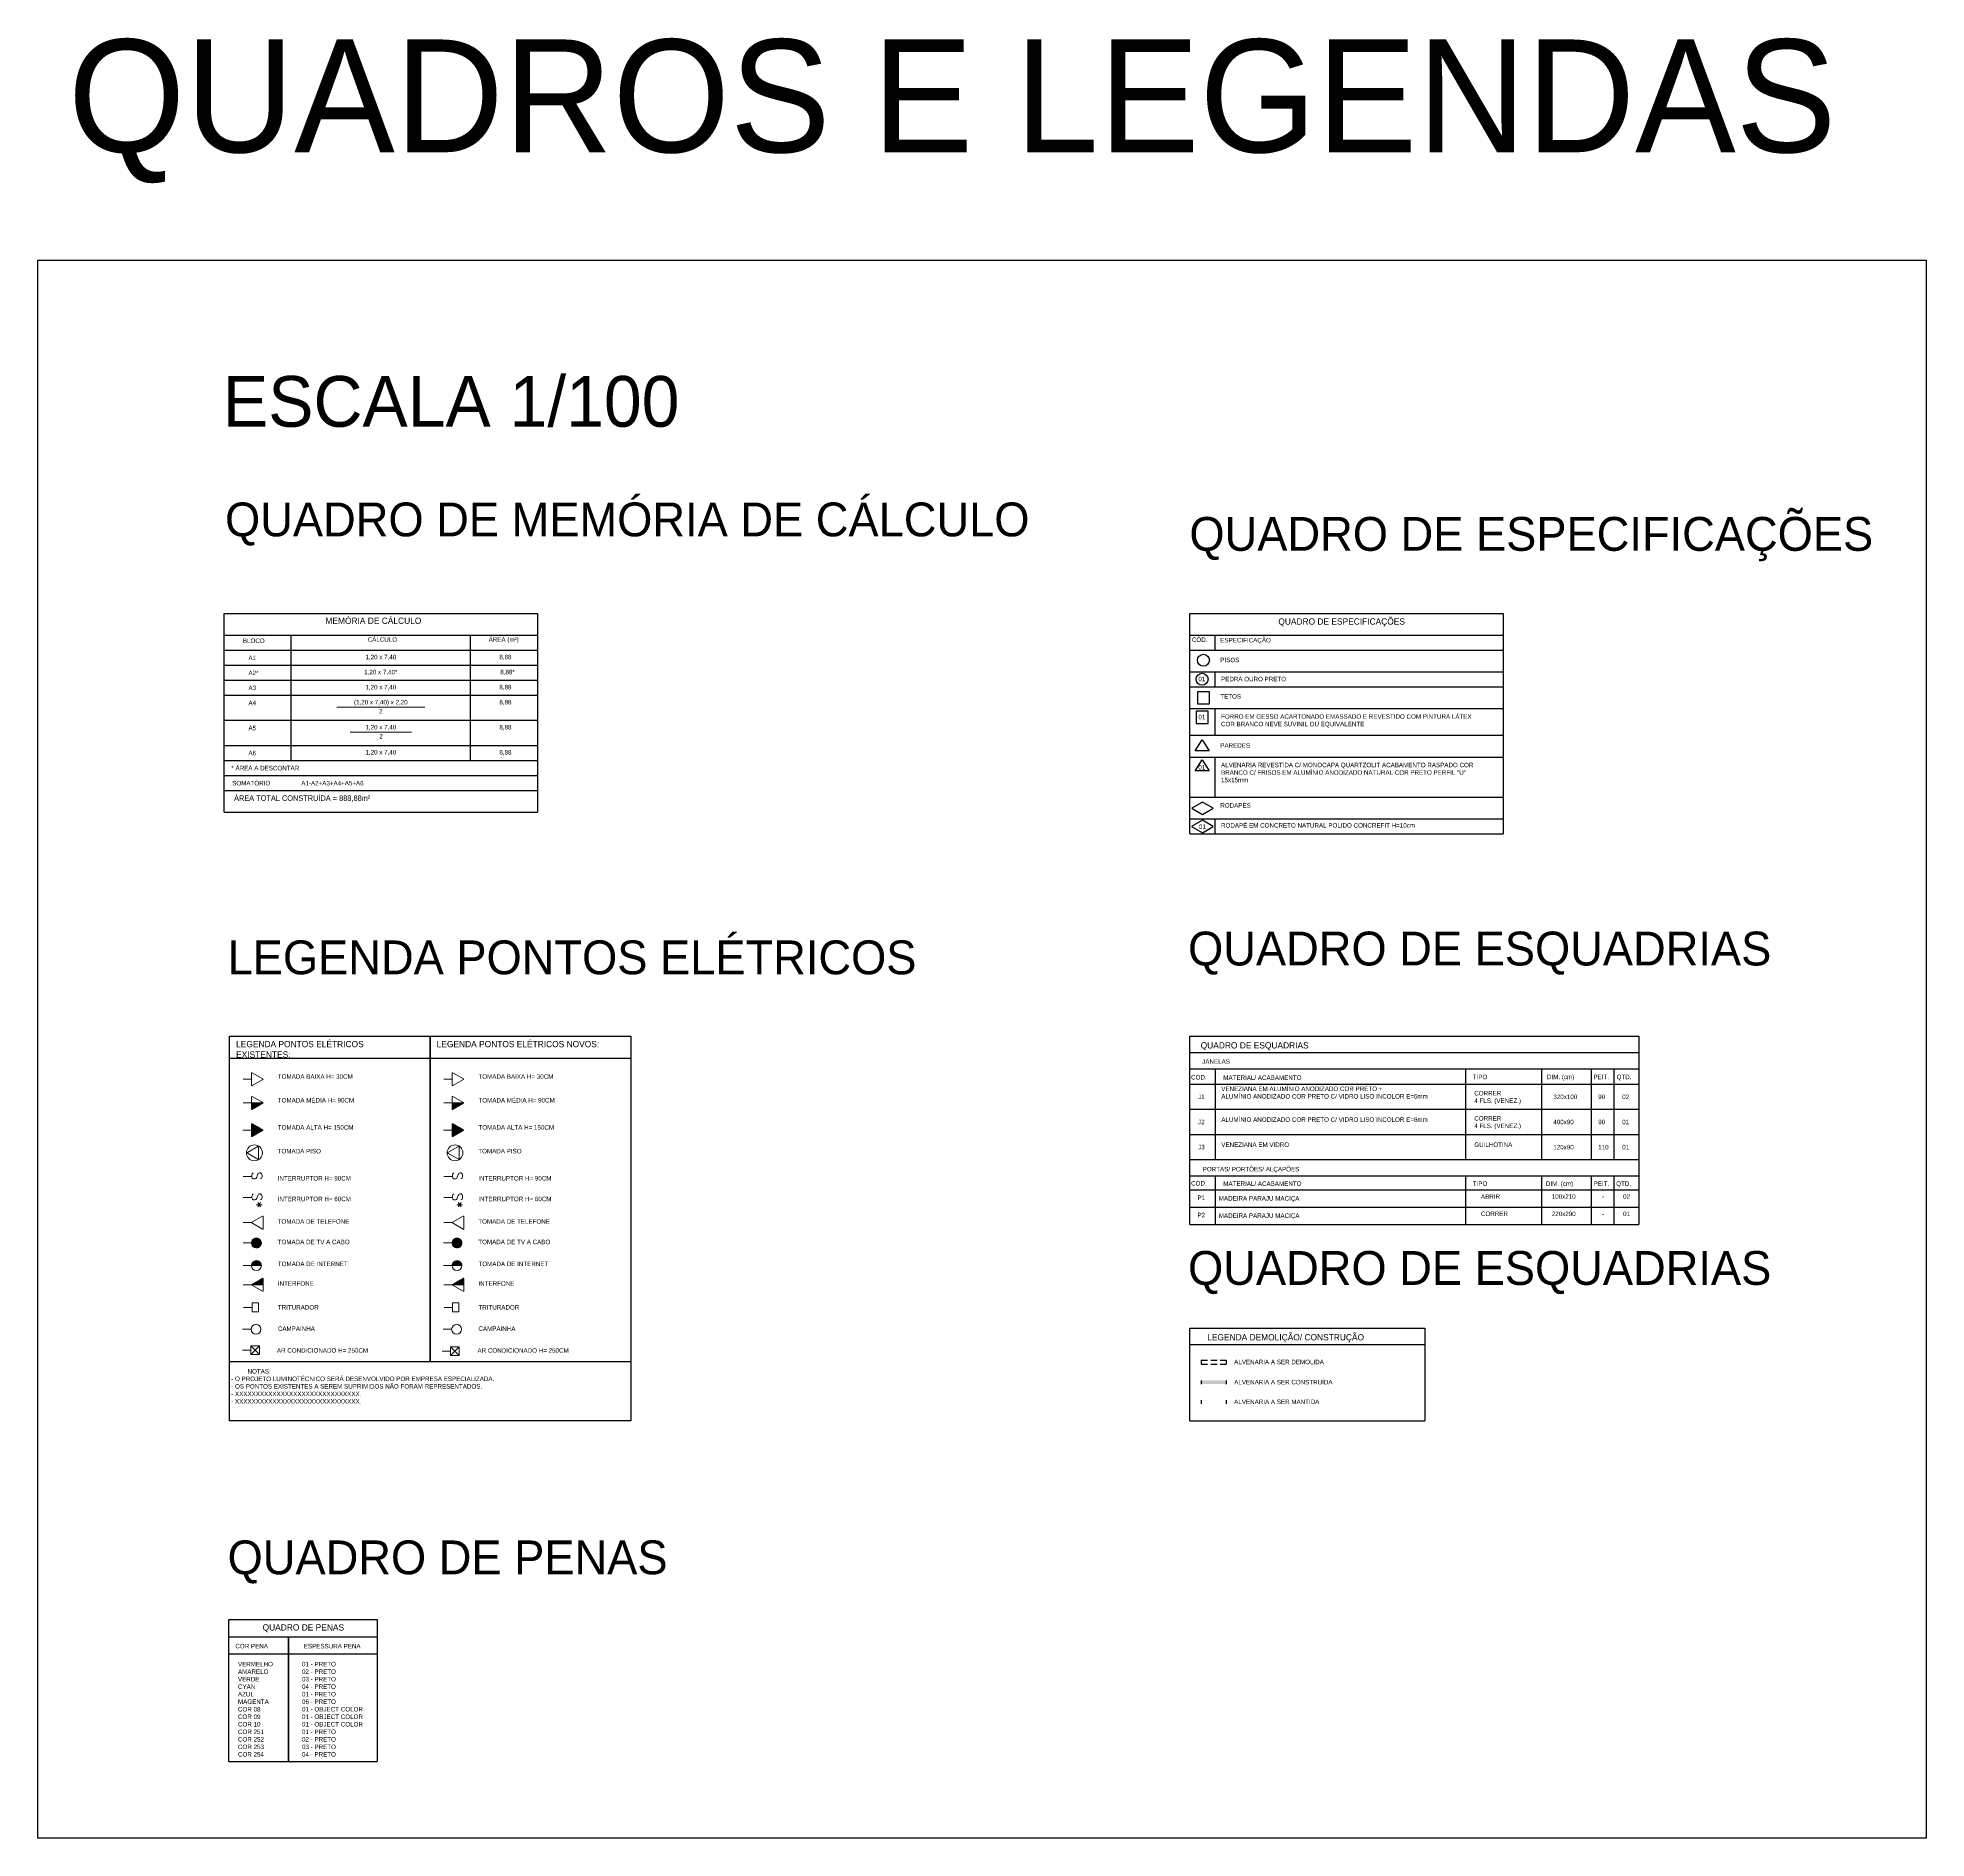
# Model space of a CAD drawing. Header units: centimetres. Extents: x 0 to 1302389, y -144212 to 85618.
# Drawn here: x 30244 to 37779, y 21749 to 28932 of the extents above; entities that cross this region are included whole.
import ezdxf

# ---------------------------------------------------------------- set-up
doc = ezdxf.new("R2010")
doc.units = ezdxf.units.CM
doc.header["$LTSCALE"] = 4
doc.linetypes.add('HIDDEN', pattern=[9.525, 6.35, -3.175])
for name, color, linetype in [('A-CONSTRUIR', 10, 'Continuous'), ('A-DEMOLIR', 30, 'HIDDEN'), ('B-SIMBOLOS', 2, 'Continuous'), ('C-TEXTO-02', 2, 'Continuous')]:
    doc.layers.add(name, color=color, linetype=linetype)
for name, color, linetype, lineweight in [('C-PONTOS ELÉTRICOS NOVOS', 10, 'Continuous', 20), ('C-PTOS ELÉTRICOS EXISTENTES', 152, 'Continuous', 20), ('C-TEXTO-01', 2, 'Continuous', 20), ('C-TEXTO-03', 2, 'Continuous', 20)]:
    doc.layers.add(name, color=color, linetype=linetype, lineweight=lineweight)
doc.styles.add('Esc.100', font='ERASLGHT.TTF', dxfattribs={"height": 18})
doc.styles.add('Formato', font='ERASLGHT.TTF')
doc.styles.add('ROMANS', font='romans.shx')

# ---------------------------------------------------------------- blocks, each defined once
blk = doc.blocks.new('A$C027B1E58')
at = {"ltscale": 1500}
for p, q in [((0, 10.7), (14.1, 10.7)), ((14.1, 20.9), (14.1, 0.6)), ((15.3, 21.3), (32.8, 11.3)), ((32.7, 10.2), (15.3, 0.2))]:
    blk.add_line(p, q, dxfattribs=at)
for centre, radius, start, end in [((14.8, 20.7), 0.757, 52.1929, 165.9827), ((14.8, 0.8), 0.757, 194.0173, 307.8071), ((32.5, 10.7), 0.604, 289.5602, 65.7023)]:
    blk.add_arc(centre, radius, start, end, dxfattribs=at)
blk = doc.blocks.new('A$C3B92430A')
at = {"ltscale": 1500}
h = blk.add_hatch(dxfattribs=at)
h.set_pattern_fill('ANSI31', color=256, scale=0.140625, angle=90, style=0)
h.set_pattern_definition([(45, (-3824.83487, -8207.239), (0.31571213, -0.31571213), [])])
h.paths.add_polyline_path([(33.1, 10.7, -0.319192), (32.7, 10.2), (15.3, 0.2, -0.541769), (14.1, 0.6), (14.1, 10.7)])
for p, q in [((0, 10.7), (14.1, 10.7)), ((14.1, 20.9), (14.1, 0.6)), ((14.1, 10.7), (33.1, 10.7)), ((15.3, 21.3), (32.8, 11.3)), ((32.7, 10.2), (15.3, 0.2))]:
    blk.add_line(p, q, dxfattribs=at)
for centre, radius, start, end in [((14.8, 20.7), 0.757, 52.1929, 165.9827), ((14.8, 0.8), 0.757, 194.0173, 307.8071), ((32.5, 10.7), 0.604, 289.5602, 65.7023)]:
    blk.add_arc(centre, radius, start, end, dxfattribs=at)
blk = doc.blocks.new('A$C1D6A29E9')
at = {"ltscale": 1500}
h = blk.add_hatch(dxfattribs=at)
h.set_pattern_fill('ANSI31', color=256, scale=3.75, angle=90, style=0)
h.set_pattern_definition([(135, (23096.56144, 2449.4974), (-0.331456304, -0.331456304), [])])
h.paths.add_polyline_path([(15.3, 21.3, 0.541769), (14.1, 20.9), (14.1, 0.6, 0.541769), (15.3, 0.2), (32.7, 10.2, 0.608295), (32.9, 11.2)])
for p, q in [((0, 10.7), (14.1, 10.7)), ((14.1, 20.9), (14.1, 0.6)), ((15.3, 21.3), (32.8, 11.3)), ((32.7, 10.2), (15.3, 0.2))]:
    blk.add_line(p, q, dxfattribs=at)
for centre, radius, start, end in [((14.8, 20.7), 0.757, 52.1929, 165.9827), ((14.8, 0.8), 0.757, 194.0173, 307.8071), ((32.5, 10.7), 0.604, 289.5602, 65.7023)]:
    blk.add_arc(centre, radius, start, end, dxfattribs=at)
blk = doc.blocks.new('A$C2CA535CB')
at = {"ltscale": 1500}
blk.add_line((0, 5.7), (14.1, 5.7), dxfattribs=at)
at = {"ltscale": 1500, "style": 'ROMANS'}
blk.add_text('S', height=16.9, rotation=270, dxfattribs=at).set_placement((14.5, 13.7))
blk = doc.blocks.new('A$C1F7E2205')
at = {"ltscale": 1500}
for p, q in [((0, 10.7), (14.1, 10.7)), ((32, 0.1), (14.4, 10.1)), ((14.5, 11.3), (32, 21.3)), ((33.1, 0.5), (33.1, 20.8))]:
    blk.add_line(p, q, dxfattribs=at)
for centre, radius, start, end in [((14.7, 10.7), 0.604, 109.5602, 245.7023), ((32.4, 0.8), 0.757, 232.1929, 345.9827), ((32.4, 20.7), 0.757, 14.0173, 127.8071)]:
    blk.add_arc(centre, radius, start, end, dxfattribs=at)
blk = doc.blocks.new('A$C39BC0832')
h = blk.add_hatch()
h.set_pattern_fill('ANSI31', color=256, scale=5, style=0)
h.set_pattern_definition([(45, (14.0625, 8.23295), (-0.441942, 0.441942), [])])
h.paths.add_polyline_path([(30.5, 8.2, 1), (14.1, 8.2, 1)])
at = {"ltscale": 1500}
blk.add_line((0, 8.2), (14.1, 8.2), dxfattribs=at)
blk.add_circle((22.3, 8.2), 8.23, dxfattribs=at)
blk = doc.blocks.new('A$C246C26BC')
at = {"ltscale": 1500}
blk.add_line((0, 7.5), (14.1, 7.5), dxfattribs=at)
for p, q in [((14.1, 0), (14.1, 15)), ((14.1, 15), (24.6, 15)), ((24.6, 0), (14.1, 0)), ((24.6, 15), (24.6, 0))]:
    blk.add_line(p, q)
blk = doc.blocks.new('A$C53484016')
at = {"ltscale": 1500}
blk.add_line((0, 25.8), (14.1, 25.8), dxfattribs=at)
at = {"ltscale": 1500, "style": 'ROMANS'}
blk.add_text('S*', height=16.88, rotation=270, dxfattribs=at).set_placement((14.5, 33.8))
blk = doc.blocks.new('A$C7AC4600A')
at = {"ltscale": 1500}
for p, q in [((1.5, 13.7), (19, 23.7)), ((19, 2.6), (1.5, 12.6)), ((20.2, 3), (20.2, 23.3))]:
    blk.add_line(p, q, dxfattribs=at)
blk.add_circle((13.2, 13.2), 13.2, dxfattribs=at)
for centre, radius, start, end in [((1.7, 13.1), 0.604, 109.5602, 245.7023), ((19.5, 23.1), 0.757, 14.0173, 127.8071), ((19.4, 3.2), 0.757, 232.1929, 345.9827)]:
    blk.add_arc(centre, radius, start, end, dxfattribs=at)
blk = doc.blocks.new('A$C51ED071F')
h = blk.add_hatch()
h.set_pattern_fill('ANSI31', color=256, scale=3.75, angle=90, style=0)
h.set_pattern_definition([(135, (14.06246, 8.23294), (-0.331456, -0.331456), [])])
h.paths.add_polyline_path([(14.1, 8.2), (30.5, 8.2, 1)])
at = {"ltscale": 1500}
blk.add_line((0, 8.2), (14.1, 8.2), dxfattribs=at)
blk.add_line((14.1, 8.2), (30.5, 8.2))
blk.add_circle((22.3, 8.2), 8.23, dxfattribs=at)
blk = doc.blocks.new('A$C242A77CC')
at = {"ltscale": 1500}
h = blk.add_hatch(dxfattribs=at)
h.set_pattern_fill('ANSI31', color=256, scale=5, style=0)
h.set_pattern_definition([(45, (14.4637, 10.6914), (-0.441942, 0.441942), [])])
h.paths.add_polyline_path([(33.1, 20.8, 0.541769), (32, 21.3), (14.5, 11.3, 0.30607), (14.1, 10.7), (33.1, 10.7)])
for p, q in [((0, 10.7), (14.1, 10.7)), ((33.1, 10.7), (14.1, 10.7)), ((32, 0.1), (14.4, 10.1)), ((14.5, 11.3), (32, 21.3)), ((33.1, 0.5), (33.1, 20.8))]:
    blk.add_line(p, q, dxfattribs=at)
for centre, radius, start, end in [((14.7, 10.7), 0.604, 109.5602, 245.7023), ((32.4, 0.8), 0.757, 232.1929, 345.9827), ((32.4, 20.7), 0.757, 14.0173, 127.8071)]:
    blk.add_arc(centre, radius, start, end, dxfattribs=at)
blk = doc.blocks.new('A$C38426A84')
at = {"ltscale": 1500}
blk.add_line((0, 8.2), (14.1, 8.2), dxfattribs=at)
blk.add_circle((22.3, 8.2), 8.23, dxfattribs=at)
blk = doc.blocks.new('AR CONDICIONADO')
at = {"layer": 'C-PONTOS ELÉTRICOS NOVOS'}
for p, q in [((34721.4, -10054.6), (34735.4, -10054.6)), ((34735.4, -10047.1), (34750.5, -10062.1)), ((34750.5, -10047.1), (34735.4, -10062.1))]:
    blk.add_line(p, q, dxfattribs=at)
blk.add_lwpolyline([(34735.4, -10047.1), (34750.5, -10047.1), (34750.5, -10062.1), (34735.4, -10062.1)], close=True, dxfattribs=at)
blk = doc.blocks.new('A$C3DCD56C6')
at = {"layer": 'C-PTOS ELÉTRICOS EXISTENTES'}
for p, q in [((0, 0), (8.1, 0)), ((8.1, 4.3), (16.8, -4.3)), ((16.8, 4.3), (8.1, -4.3))]:
    blk.add_line(p, q, dxfattribs=at)
blk.add_lwpolyline([(8.1, 4.3), (16.8, 4.3), (16.8, -4.3), (8.1, -4.3)], close=True, dxfattribs=at)

msp = doc.modelspace()

# ---------------------------------------------------------------- hatches: boundary and pattern name
at = {"layer": 'A-CONSTRUIR'}
msp.add_hatch(color=256, dxfattribs=at).paths.add_polyline_path([(34986.149, 23575.228), (34886.149, 23575.228), (34886.149, 23560.228), (34986.149, 23560.228)])

# ---------------------------------------------------------------- linework, layer by layer
at = {"layer": 'A-DEMOLIR'}
for p, q in [((34886.149, 23655.649), (34986.149, 23655.649)), ((34886.149, 23655.649), (34886.149, 23640.649)), ((34886.149, 23640.649), (34986.149, 23640.649)), ((34986.149, 23655.649), (34986.149, 23640.649))]:
    msp.add_line(p, q, dxfattribs=at)
at = {"layer": 'B-SIMBOLOS'}
for p, q in [((30987.977, 26635.811), (32237.844, 26635.811)), ((30987.977, 25842.477), (30987.977, 26635.811)), ((32237.844, 26635.811), (32237.844, 25842.477)), ((34841.355, 26635.811), (36091.222, 26635.811)), ((34841.355, 25755.811), (34841.355, 26635.811)), ((36091.222, 26635.811), (36091.222, 25755.811)), ((30987.977, 26549.144), (32237.844, 26549.144)), ((31254.644, 26049.144), (31254.644, 26549.144)), ((31971.177, 26049.144), (31971.177, 26549.144)), ((34841.355, 26549.144), (36091.222, 26549.144)), ((34940.604, 26549.144), (34940.604, 26489.144)), ((30987.977, 26489.144), (32237.844, 26489.144)), ((34841.355, 26489.144), (36091.222, 26489.144)), ((30987.977, 26429.144), (32237.844, 26429.144)), ((34841.355, 26402.477), (36091.222, 26402.477)), ((34940.604, 26402.477), (34940.604, 26342.477)), ((30987.977, 26369.144), (32237.844, 26369.144)), ((30987.977, 26309.144), (32237.844, 26309.144)), ((34841.355, 26342.477), (36091.222, 26342.477)), ((34841.355, 26255.811), (36091.222, 26255.811)), ((34940.604, 26255.811), (34940.604, 26149.144)), ((30987.977, 26209.144), (32237.844, 26209.144)), ((34841.355, 26149.144), (36091.222, 26149.144)), ((30987.977, 26109.144), (32237.844, 26109.144)), ((30987.977, 26049.144), (32237.844, 26049.144)), ((34841.355, 26062.477), (36091.222, 26062.477)), ((34940.604, 26062.477), (34940.604, 25902.477)), ((30987.977, 25989.144), (32237.844, 25989.144)), ((30987.977, 25929.144), (32237.844, 25929.144)), ((34841.355, 25902.477), (36091.222, 25902.477)), ((30987.977, 25842.477), (32237.844, 25842.477)), ((34841.355, 25815.811), (36091.222, 25815.811)), ((34940.604, 25815.811), (34940.604, 25755.811)), ((34841.355, 25755.811), (36091.222, 25755.811)), ((34841.355, 25755.811), (36091.222, 25755.811)), ((31009.015, 24948.127), (31809.412, 24948.127)), ((31009.015, 23650.638), (31009.015, 24948.127)), ((31809.412, 24948.127), (31809.412, 23650.638)), ((31809.412, 24948.127), (32609.809, 24948.127)), ((31809.412, 23650.638), (31809.412, 24948.127)), ((32609.809, 24948.127), (32609.809, 23650.638)), ((34841.355, 24948.127), (36631.893, 24948.127)), ((34841.355, 24197.112), (34841.355, 24948.127)), ((36631.893, 24948.127), (36631.893, 24197.112)), ((34841.355, 24883.127), (36631.893, 24883.127)), ((31009.015, 24861.461), (31809.412, 24861.461)), ((31809.412, 24861.461), (32609.809, 24861.461)), ((34841.355, 24818.127), (36631.892, 24818.127)), ((34943.672, 24456.268), (34943.672, 24818.127)), ((35941.807, 24456.268), (35941.807, 24818.127)), ((36245.628, 24456.268), (36245.628, 24818.127)), ((36444.186, 24456.268), (36444.186, 24818.127)), ((36534.093, 24456.268), (36534.093, 24818.127)), ((34841.355, 24757.195), (36631.892, 24757.195)), ((34841.355, 24656.886), (36631.892, 24656.886)), ((34841.355, 24556.577), (36631.892, 24556.577)), ((34841.355, 24456.268), (36631.892, 24456.268)), ((34841.355, 24456.268), (36631.892, 24456.268)), ((34841.355, 24391.268), (36631.892, 24391.268)), ((34943.672, 24197.112), (34943.672, 24391.268)), ((35941.807, 24197.112), (35941.807, 24391.268)), ((36245.628, 24197.112), (36245.628, 24391.268)), ((36444.186, 24197.112), (36444.186, 24391.268)), ((36534.093, 24197.112), (36534.093, 24391.268)), ((34841.355, 24335.145), (36631.892, 24335.145)), ((34841.355, 24266.128), (36631.892, 24266.128)), ((34841.355, 24197.112), (36631.893, 24197.112)), ((34841.355, 24197.112), (36631.892, 24197.112)), ((34841.355, 23783.327), (35778.755, 23783.327)), ((34841.355, 23413.327), (34841.355, 23783.327)), ((35778.755, 23783.327), (35778.755, 23413.327)), ((34841.355, 23718.327), (35778.755, 23718.327)), ((31009.015, 23650.638), (31809.412, 23650.638)), ((31009.015, 23650.638), (31809.412, 23650.638)), ((31809.412, 23650.638), (32609.809, 23650.638)), ((31809.412, 23650.638), (32609.809, 23650.638)), ((34841.355, 23413.327), (35778.755, 23413.327)), ((31006.185, 22054.008), (31006.185, 22621.385)), ((31006.185, 22621.385), (31597.67, 22621.385)), ((31597.67, 22621.385), (31597.67, 22054.008)), ((31006.185, 22552.705), (31244.084, 22552.705)), ((31244.084, 22552.705), (31244.084, 22054.008)), ((31244.084, 22552.705), (31597.67, 22552.705)), ((31244.084, 22054.008), (31244.084, 22552.705)), ((31006.185, 22484.025), (31244.084, 22484.025)), ((31244.084, 22484.025), (31597.67, 22484.025)), ((31006.185, 22054.008), (31244.084, 22054.008)), ((31006.185, 22054.008), (31244.084, 22054.008)), ((31244.084, 22054.008), (31597.67, 22054.008)), ((31244.084, 22054.008), (31597.67, 22054.008))]:
    msp.add_line(p, q, dxfattribs=at)
for points in [[(34918.813, 26322.724), (34870.874, 26322.724), (34870.874, 26274.784), (34918.813, 26274.784)], [(34913.413, 26244.838), (34865.474, 26244.838), (34865.474, 26196.898), (34913.413, 26196.898)], [(31009.015, 23650.638), (32609.809, 23650.638), (32609.809, 23413.327), (31009.015, 23413.327)]]:
    msp.add_lwpolyline(points, close=True, dxfattribs=at)
for points in [[(34889.444, 26131.21), (34917.38, 26087.782), (34861.507, 26087.782), (34889.444, 26131.21)], [(34890.705, 26050.809), (34918.641, 26007.381), (34862.768, 26007.381), (34890.705, 26050.809)], [(34934.528, 25857.825), (34891.772, 25883.038), (34849.017, 25857.825), (34891.772, 25832.612), (34934.528, 25857.825)], [(34933.569, 25785.834), (34890.813, 25811.047), (34848.057, 25785.834), (34890.813, 25760.621), (34933.569, 25785.834)]]:
    msp.add_lwpolyline(points, dxfattribs=at)
for centre in [(34894.844, 26448.52), (34889.444, 26372.8)]:
    msp.add_circle(centre, 23.97, dxfattribs=at)
at = {"layer": 'C-TEXTO-01'}
for p, q in [((31788.456, 26261.944), (31437.365, 26261.944)), ((31735.123, 26161.944), (31490.698, 26161.944))]:
    msp.add_line(p, q, dxfattribs=at)
at = {"layer": 'DEFPOINTS'}
for p, q in [((34886.149, 23575.228), (34886.149, 23560.228)), ((34986.149, 23575.228), (34986.149, 23560.228)), ((34886.149, 23496.767), (34886.149, 23481.767)), ((34986.149, 23496.767), (34986.149, 23481.767))]:
    msp.add_line(p, q, dxfattribs=at)
at = {"layer": 'DEFPOINTS', "color": 9}
msp.add_lwpolyline([(30244.078, 28044.403), (37779.126, 28044.403), (37779.126, 21748.513), (30244.078, 21748.513)], close=True, dxfattribs=at)

# ---------------------------------------------------------------- block references
at = {"layer": 'C-PONTOS ELÉTRICOS NOVOS'}
for name, p, xscale, yscale, zscale in [('A$C027B1E58', (31863.825, 24751.031), 2.399999999994179, 2.399999999994179, 2.399999999994179), ('A$C3B92430A', (31863.825, 24656.409), 2.399999999994179, 2.399999999994179, 2.399999999994179), ('A$C1D6A29E9', (31863.255, 24548.056), 2.399999999994179, 2.399999999994179, 2.399999999994179), ('A$C7AC4600A', (31877.23, 24451.492), 2.399999999994179, 2.399999999994179, 2.399999999994179), ('A$C2CA535CB', (31863.831, 24375.767), 2.399999999994179, 2.399999999994179, 2.399999999994179), ('A$C53484016', (31863.975, 24243.629), 2.399999999994179, 2.399999999994179, 2.399999999994179), ('A$C1F7E2205', (31864.438, 24179.074), 2.399999999994179, 2.399999999994179, 2.399999999994179), ('A$C39BC0832', (31863.442, 24104.024), 2.399999999994179, 2.399999999994179, 2.399999999994179), ('A$C51ED071F', (31863.442, 24013.612), 2.399999999994179, 2.399999999994179, 2.399999999994179), ('A$C242A77CC', (31864.37, 23931.122), 2.399999999994179, 2.399999999994179, 2.399999999994179), ('A$C246C26BC', (31865.615, 23848.166), 2.399999999994179, 2.399999999994179, 2.399999999994179), ('A$C38426A84', (31861.78, 23759.549), 2.399999999994179, 2.399999999994179, 2.399999999994179), ('AR CONDICIONADO', (-48348.458, 46918.633), 2.309999999997672, 2.309999999997672, 2.309999999997672)]:
    msp.add_blockref(name, p, dxfattribs=dict(at, xscale=xscale, yscale=yscale, zscale=zscale))
at = {"layer": 'C-PTOS ELÉTRICOS EXISTENTES'}
for name, p, xscale, yscale, zscale in [('A$C027B1E58', (31063.428, 24751.031), 2.399999999994179, 2.399999999994179, 2.399999999994179), ('A$C3B92430A', (31063.428, 24656.409), 2.399999999994179, 2.399999999994179, 2.399999999994179), ('A$C1D6A29E9', (31062.859, 24548.056), 2.399999999994179, 2.399999999994179, 2.399999999994179), ('A$C7AC4600A', (31076.833, 24451.492), 2.399999999994179, 2.399999999994179, 2.399999999994179), ('A$C2CA535CB', (31063.434, 24375.767), 2.399999999994179, 2.399999999994179, 2.399999999994179), ('A$C53484016', (31063.578, 24243.629), 2.399999999994179, 2.399999999994179, 2.399999999994179), ('A$C1F7E2205', (31064.041, 24179.074), 2.399999999994179, 2.399999999994179, 2.399999999994179), ('A$C39BC0832', (31063.045, 24104.024), 2.399999999994179, 2.399999999994179, 2.399999999994179), ('A$C51ED071F', (31063.045, 24013.612), 2.399999999994179, 2.399999999994179, 2.399999999994179), ('A$C242A77CC', (31063.973, 23931.122), 2.399999999994179, 2.399999999994179, 2.399999999994179), ('A$C246C26BC', (31065.218, 23848.166), 2.399999999994179, 2.399999999994179, 2.399999999994179), ('A$C38426A84', (31061.383, 23759.549), 2.399999999994179, 2.399999999994179, 2.399999999994179), ('A$C3DCD56C6', (31061.383, 23695.854), 4, 4, 4)]:
    msp.add_blockref(name, p, dxfattribs=dict(at, xscale=xscale, yscale=yscale, zscale=zscale))

# ---------------------------------------------------------------- texts
at = {"layer": 'B-SIMBOLOS', "style": 'Esc.100'}
for p in [(34874.816, 26364.835), (34874.816, 26212.903), (34874.816, 26012.334), (34877.211, 25775.717)]:
    msp.add_text('01', height=18, dxfattribs=at).set_placement(p)
at = {"layer": 'C-TEXTO-01', "style": 'Esc.100'}
for s, p in [('A1', (31084.738, 26449.367)), ('A2*', (31084.738, 26389.367)), ('A3', (31084.738, 26329.367)), ('A4', (31084.738, 26269.367)), ('A5', (31084.738, 26169.367)), ('A6', (31084.738, 26069.367)), ('* ÁREA A DESCONTAR', (31016.58, 26009.367)), ('SOMATÓRIO', (31020.01, 25949.367)), ('A1-A2+A3+A4+A5+A6', (31295.53, 25949.158)), ('J1', (34874.025, 24697.818)), ('J2', (34874.025, 24597.509)), ('J3', (34874.025, 24497.2)), ('P1', (34871.533, 24295.06)), ('P2', (34871.533, 24226.043))]:
    msp.add_text(s, height=18, dxfattribs=at).set_placement(p)
at = {"layer": 'C-TEXTO-01', "char_height": 18, "style": 'Esc.100'}
for s, insert, width, attachment_point in [('1,20 x 7,40', (31612.91, 26470.528), 716.5336, 2), ('8,88', (32110.121, 26470.528), 142.42355, 2), ('1,20 x 7,40*', (31612.91, 26410.528), 716.5336, 2), ('8,88*', (32118.446, 26410.528), 142.42355, 2), ('PEDRA OURO PRETO', (34965.366, 26382.598), 1019.07616, 1), ('1,20 x 7,40', (31612.91, 26350.528), 716.5336, 2), ('8,88', (32110.121, 26350.528), 142.42355, 2), ('(1,20 x 7,40) x 2,20', (31612.91, 26290.528), 716.5336, 2), ('2', (31612.91, 26254.285), 716.5336, 2), ('8,88', (32110.121, 26290.528), 142.42355, 2), ('FORRO EM GESSO ACARTONADO EMASSADO E REVESTIDO COM PINTURA LÁTEX COR BRANCO NEVE SUVINIL OU EQUIVALENTE', (34965.366, 26233.041), 1019.07616, 1), ('1,20 x 7,40', (31612.91, 26190.528), 716.5336, 2), ('2', (31613.779, 26154.285), 955.28603, 2), ('8,88', (32110.121, 26190.528), 142.42355, 2), ('1,20 x 7,40', (31612.91, 26090.528), 716.5336, 2), ('8,88', (32110.121, 26090.528), 142.42355, 2), ('ALVENARIA REVESTIDA C/ MONOCAPA QUARTZOLIT ACABAMENTO RASPADO COR BRANCO C/ FRISOS EM ALUMÍNIO ANODIZADO NATURAL COR PRETO PERFIL "U" 15x15mm', (34965.366, 26039.708), 1019.07616, 1), ('RODAPÉ EM CONCRETO NATURAL POLIDO CONCREFIT H=10cm', (34965.366, 25798.821), 1019.07616, 1), ('VENEZIANA EM ALUMÍNIO ANODIZADO COR PRETO + \\PALUMÍNIO ANODIZADO COR PRETO C/ VIDRO LISO INCOLOR E=6mm', (34966.44, 24747.683), 975.3668, 1), ('CORRER \\P4 FLS. (VENEZ.)  ', (35975.831, 24730.152), 269.79686, 1), ('320x100', (36291.232, 24715.617), 152.95407, 1), ('90', (36470.461, 24715.617), 63.63279, 1), ('02', (36566.085, 24715.617), 65.80776, 1), ('ALUMÍNIO ANODIZADO COR PRETO C/ VIDRO LISO INCOLOR E=6mm', (34966.44, 24624.837), 975.3668, 1), ('CORRER \\P4 FLS. (VENEZ.) ', (35975.831, 24629.843), 269.79686, 1), ('400x90', (36291.232, 24615.308), 152.95407, 1), ('90', (36470.461, 24615.308), 63.63279, 1), ('01', (36566.085, 24615.308), 65.80776, 1), ('VENEZIANA EM VIDRO', (34966.44, 24524.528), 975.3668, 1), ('GUILHOTINA ', (35975.831, 24524.65), 269.79686, 1), ('120x90', (36291.232, 24514.999), 152.95407, 1), ('110', (36470.461, 24514.999), 63.63279, 1), ('01', (36566.085, 24514.999), 65.80776, 1), ('MADEIRA PARAJU MACIÇA', (34956.483, 24310.768), 985.32432, 1), ('ABRIR', (36002.515, 24318.088), 243.11291, 1), ('100x210', (36285.052, 24317.945), 116.91038, 1), ('-', (36485.603, 24317.945), 37.53575, 1), ('02', (36569.814, 24317.945), 62.07909, 1), ('MADEIRA PARAJU MACIÇA', (34956.483, 24241.752), 985.32432, 1), ('CORRER', (36002.515, 24249.072), 243.11291, 1), ('220x290', (36285.052, 24248.929), 116.91038, 1), ('-', (36485.603, 24248.929), 37.53575, 1), ('01', (36569.814, 24248.929), 62.07909, 1), ('\\pxsm1;VERMELHO\\PAMARELO\\PVERDE\\PCYAN\\PAZUL\\PMAGENTA\\PCOR 08 \\PCOR 09\\PCOR 10\\PCOR 251\\PCOR 252\\PCOR 253\\PCOR 254', (31042.942, 22452.285), 165.33331, 1), ('01 - PRETO\\P02 - PRETO\\P03 - PRETO\\P04 - PRETO\\P01 - PRETO\\P06 - PRETO\\P01 - OBJECT COLOR\\P01 - OBJECT COLOR\\P01 - OBJECT COLOR\\P01 - PRETO\\P02 - PRETO\\P03 - PRETO\\P04 - PRETO', (31298.321, 22452.285), 243.70101, 1)]:
    msp.add_mtext(s, dxfattribs=dict(at, insert=insert, width=width, attachment_point=attachment_point))
at = {"layer": 'C-TEXTO-02', "style": 'Esc.100'}
for s, p in [('CÓD.', (34845.876, 24775.73)), ('JANELAS', (34890.321, 24838.655)), ('MATERIAL/ ACABAMENTO ', (34974.281, 24774.292)), ('TIPO', (35969.948, 24777.13)), ('DIM. (cm)', (36265.842, 24777.13)), ('PEIT.', (36451.218, 24777.13)), ('QTD.', (36543.741, 24777.13)), ('PORTAS/ PORTÕES/ ALÇAPÕES ', (34892.451, 24409.176)), ('CÓD.', (34845.876, 24352.695)), ('MATERIAL/ ACABAMENTO ', (34974.281, 24351.257)), ('TIPO', (35969.948, 24351.257)), ('DIM. (cm)', (36261.487, 24351.257)), ('PEIT.', (36452.251, 24351.257)), ('QTD.', (36542.161, 24351.257)), ('ALVENARIA A SER DEMOLIDA', (35017.944, 23639.812)), ('ALVENARIA A SER CONSTRUÍDA', (35017.944, 23559.391)), ('ALVENARIA A SER MANTIDA', (35017.944, 23480.93))]:
    msp.add_text(s, height=18, dxfattribs=at).set_placement(p)
at = {"layer": 'C-TEXTO-02', "char_height": 18, "attachment_point": 1, "style": 'Esc.100'}
for s, insert, width in [('BLOCO', (31062.593, 26535.255), 155.65662), ('CÁLCULO', (31560.426, 26540.407), 155.65662), ('ÁREA (m²)', (32043.15, 26540.407), 155.65662), ('CÓD.', (34849.089, 26539.783), 155.65662), ('ESPECIFICAÇÃO', (34962.409, 26537.83), 155.65662), ('PISOS', (34962.409, 26458.817), 155.65662), ('TETOS', (34962.409, 26313.426), 155.65662), ('PAREDES', (34962.409, 26117.542), 155.65662), ('RODAPÉS', (34962.409, 25878.529), 155.65662), ('TOMADA BAIXA H= 30CM', (31201.952, 24796.683), 607.4605), ('TOMADA BAIXA H= 30CM', (32002.349, 24796.683), 607.4605), ('TOMADA MÉDIA H= 90CM', (31201.952, 24702.06), 607.4605), ('TOMADA MÉDIA H= 90CM', (32002.349, 24702.06), 607.46053), ('TOMADA ALTA H= 150CM', (31201.952, 24593.707), 607.4605), ('TOMADA ALTA H= 150CM', (32002.349, 24593.707), 607.4605), ('TOMADA PISO', (31201.382, 24499.085), 607.4605), ('TOMADA PISO', (32001.779, 24499.085), 608.0301), ('INTERRUPTOR H= 90CM', (31201.382, 24390.731), 607.4605), ('INTERRUPTOR H= 90CM', (32001.779, 24390.731), 608.03006), ('INTERRUPTOR H= 60CM', (31201.382, 24308.265), 607.4605), ('INTERRUPTOR H= 60CM', (32001.779, 24308.265), 608.03006), ('TOMADA DE TELEFONE', (31201.382, 24218.442), 607.4605), ('TOMADA DE TELEFONE', (32001.779, 24218.442), 608.0301), ('TOMADA DE TV A CABO', (31201.382, 24136.691), 607.4605), ('TOMADA DE TV A CABO', (32001.779, 24136.691), 608.03006), ('TOMADA DE INTERNET', (31201.952, 24049.075), 607.4605), ('TOMADA DE INTERNET', (32002.349, 24049.075), 607.46053), ('INTERFONE', (31201.952, 23970.87), 607.4605), ('INTERFONE', (32002.349, 23970.87), 607.4605), ('TRITURADOR', (31201.952, 23875.935), 607.4605), ('TRITURADOR', (32002.349, 23875.935), 607.46053), ('CAMPAINHA', (31201.952, 23790.637), 607.4605), ('CAMPAINHA', (32002.349, 23790.637), 607.4605), ('AR CONDICIONADO H= 250CM', (31198.117, 23703.831), 607.4605), ('AR CONDICIONADO H= 250CM', (31998.514, 23703.831), 611.29552), ('{\\C2;^I\\P^INOTAS: \\P - O PROJETO LUMINOTÉCNICO SERÁ DESENVOLVIDO POR EMPRESA ESPECIALIZADA.\\P - OS PONTOS EXISTENTES A SEREM SUPRIMIDOS NÃO FORAM REPRESENTADOS.\\P - XXXXXXXXXXXXXXXXXXXXXXXXXXXXXX.\\P - XXXXXXXXXXXXXXXXXXXXXXXXXXXXXX.}', (31009.015, 23650.638), 1600.79395), ('COR PENA', (31032.591, 22524.07), 155.65662), ('ESPESSURA PENA', (31305.495, 22524.07), 380.7403)]:
    msp.add_mtext(s, dxfattribs=dict(at, insert=insert, width=width))
at = {"layer": 'C-TEXTO-03', "style": 'Esc.100'}
for s, p in [('QUADRO DE ESQUADRIAS', (34884.079, 24899.667)), ('LEGENDA DEMOLIÇÃO/ CONSTRUÇÃO', (34910.096, 23734.866))]:
    msp.add_text(s, height=25, dxfattribs=at).set_placement(p)
at = {"layer": 'C-TEXTO-03', "attachment_point": 1, "style": 'Esc.100'}
for s, insert, char_height, width in [('MEMÓRIA DE CÁLCULO', (31391.901, 26618.645), 25, 681.44063), ('QUADRO DE ESPECIFICAÇÕES', (35193.95, 26615.732), 25, 681.44063), ('ÁREA TOTAL CONSTRUÍDA = 888,88m²', (31027.238, 25909.478), 22, 681.44063), ('LEGENDA PONTOS ELÉTRICOS EXISTENTES: ', (31035.421, 24929.696), 25, 681.44063), ('LEGENDA PONTOS ELÉTRICOS NOVOS: ', (31835.818, 24929.696), 25, 681.44063), ('QUADRO DE PENAS', (31141.218, 22602.271), 25, 456.45151)]:
    msp.add_mtext(s, dxfattribs=dict(at, insert=insert, char_height=char_height, width=width))
at = {"layer": 'DEFPOINTS', "color": 9, "attachment_point": 7, "style": 'Formato'}
for s, insert, char_height in [('QUADROS E LEGENDAS', (30364.716, 28352.011), 450), ('ESCALA 1/100', (30982.874, 27377.336), 202.5), ('QUADRO DE MEMÓRIA DE CÁLCUL{\\fAvantGarde Bk BT|b0|i0|c0|p34;O }', (30991.322, 26905.908), 135), ('QUADRO DE ESPECIFICAÇÕES', (34839.141, 26843.708), 135), ('LEGENDA PONTOS ELÉTRICOS', (31001.466, 25193.734), 135), ('QUADRO DE ESQUADRIAS', (34833.806, 25193.734), 135), ('QUADRO DE ESQUADRIAS', (34833.806, 23919.281), 135), ('QUADRO DE PENAS', (31001.466, 22764.583), 135)]:
    msp.add_mtext(s, dxfattribs=dict(at, insert=insert, char_height=char_height))

doc.saveas('drawing.dxf')
